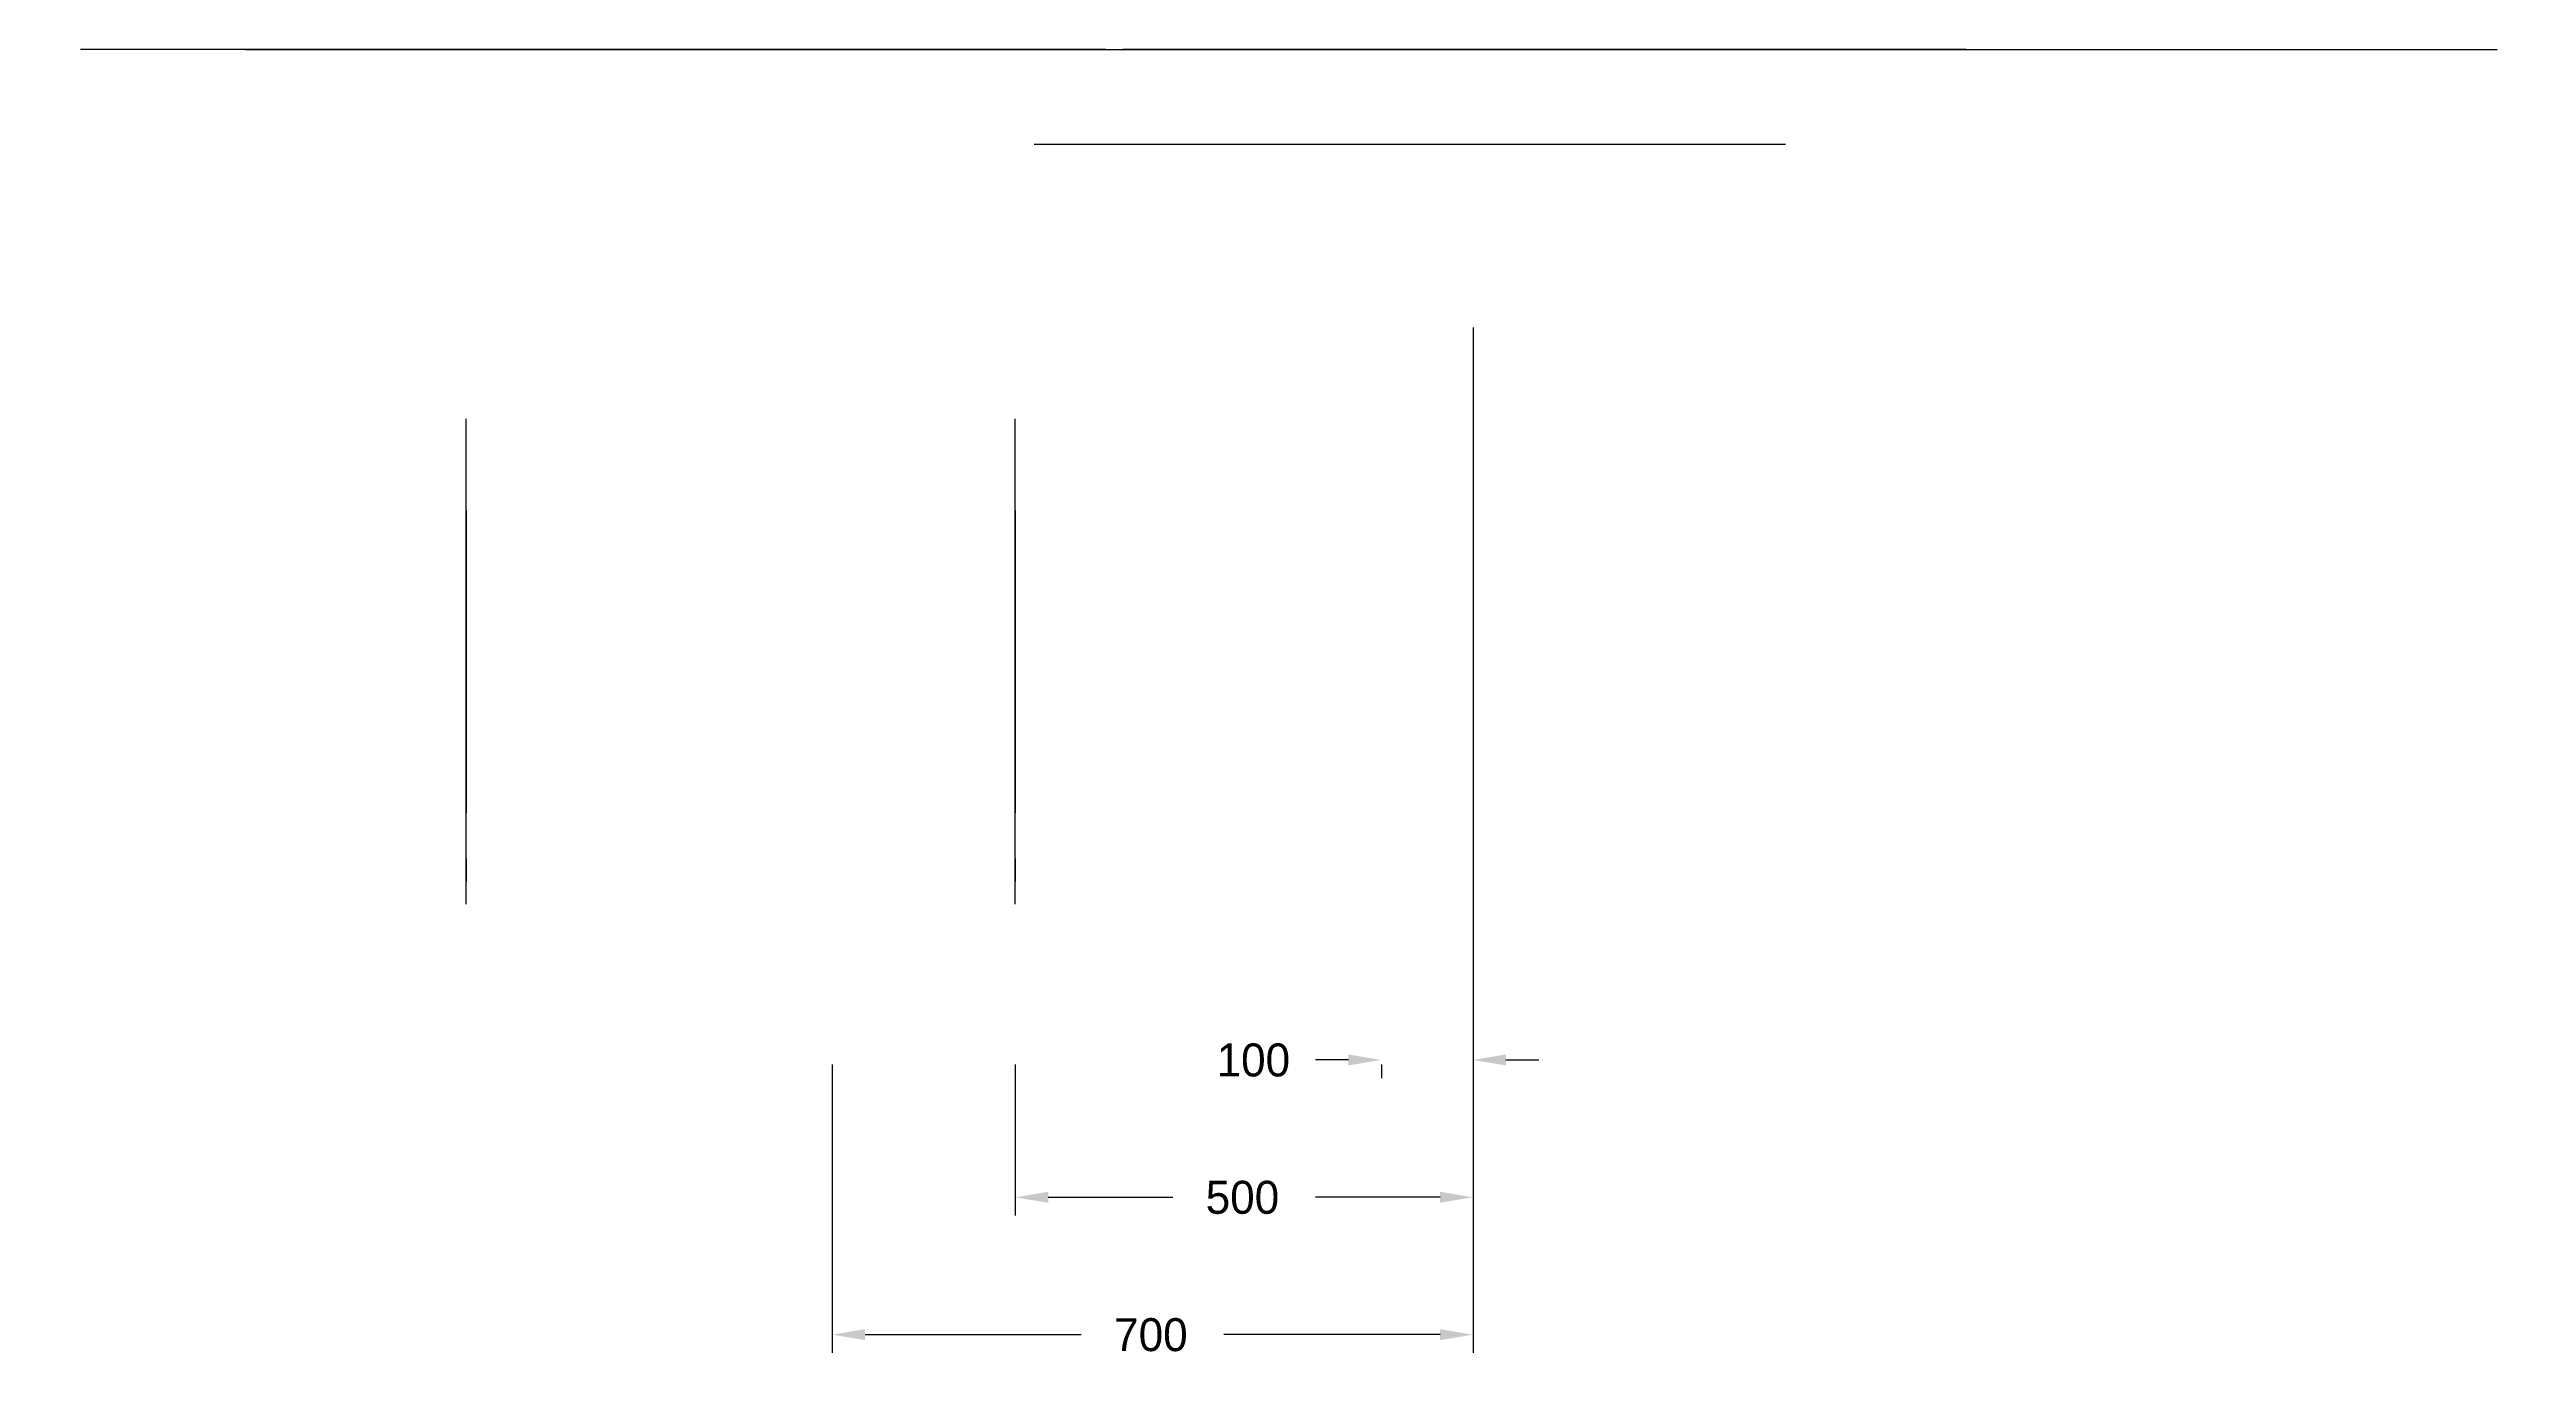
# Model space of a CAD drawing. Extents: x -774 to 1932, y -7208 to 2129.
# Drawn here: x -774 to 1932, y -1329 to 103 of the extents above; entities that cross this region are included whole.
import ezdxf

# ---------------------------------------------------------------- set-up
doc = ezdxf.new("R2010")
doc.units = 0
doc.header["$LTSCALE"] = 100
doc.header["$MEASUREMENT"] = 0
doc.linetypes.add('DOT', pattern=[0.25, 0, -0.25])
doc.layers.get('0').update_dxf_attribs({"linetype": 'CONTINUOUS'})
doc.layers.get('DEFPOINTS').update_dxf_attribs({"linetype": 'CONTINUOUS'})
for name, color, linetype in [('DIM_TOP', 2, 'CONTINUOUS'), ('DOTED', 2, 'DOT'), ('ELEM_CZOLOW', 7, 'CONTINUOUS'), ('FOTELE', 7, 'CONTINUOUS'), ('OPIS', 7, 'CONTINUOUS'), ('SAMOLOT_DIM', 2, 'CONTINUOUS')]:
    doc.layers.add(name, color=color, linetype=linetype)
doc.dimstyles.get("Standard").update_dxf_attribs({"dimtxt": 0.18, "dimasz": 0.18, "dimexe": 0.18, "dimexo": 0.0625, "dimgap": 0.09, "dimtad": 0, "dimtih": 1, "dimtoh": 1, "dimdec": 4, "dimzin": 0, "dimtxsty": 'STANDARD', "dimcen": 0.09, "dimazin": 3, "dimtfac": 1, "dimtdec": 4, "dimtofl": 0, "dimtmove": 0, "dimatfit": 3, "dimtolj": 1, "dimtzin": 0})

msp = doc.modelspace()

# ---------------------------------------------------------------- texts
at = {"layer": 'OPIS', "extrusion": (-1.84043e-16, -1, -9.57296e-16)}
for s, p in [('30', (986.624, -451.76827)), ('12', (989.164, 165.45173)), ('15', (989.164, -185.06827)), ('16', (989.164, -215.54827)), ('17', (989.164, -240.94827)), ('18', (989.164, -266.34827)), ('31', (991.704, -482.24827)), ('32', (991.704, -507.64827)), ('33', (991.704, -596.54827)), ('34', (991.704, -621.94827)), ('35', (991.704, -647.34827)), ('36', (991.704, -672.74827)), ('37', (991.704, -698.14827)), ('20', (991.704, -317.14827)), ('21', (991.704, -342.54827)), ('22', (991.704, -367.94827)), ('23', (991.704, -395.88827)), ('24', (991.704, -418.74827)), ('13', (991.704, 140.05173)), ('14', (991.704, 117.19173)), ('19', (991.704, -291.74827)), ('4', (994.244, 401.67173)), ('3', (994.244, 424.53173)), ('5', (994.244, 376.27173)), ('8', (994.244, 279.75173)), ('9', (994.244, 254.35173)), ('2', (994.244, 449.93173)), ('6', (994.244, 348.33173)), ('7', (994.244, 328.01173)), ('1', (994.244, 475.33173)), ('10', (994.244, 216.25173)), ('11', (994.244, 190.85173)), ('29', (1088.224, -428.90827)), ('25', (1100.924, -139.34827)), ('27', (1100.924, -73.30827)), ('26', (1103.464, -113.94827))]:
    msp.add_text(s, height=11.43, dxfattribs=at).set_placement(p)
msp.add_text('28', height=11.43, rotation=360, dxfattribs=at).set_placement((1100.924, -47.90827))

# ---------------------------------------------------------------- blocks, each defined once
blk = doc.blocks.new('*D48')
at = {"color": 0, "linetype": 'BYBLOCK'}
for p, q in [((-533.2, 1086.8), (-533.2, 1206.8)), ((533.2, 1086.8), (533.2, 1206.8)), ((-497.2, 1186.8), (-93, 1186.8)), ((497.2, 1186.8), (93, 1186.8))]:
    blk.add_line(p, q, dxfattribs=at)
for points in [[(-497.2, 1180.8), (-497.2, 1192.8), (-533.2, 1186.8)], [(497.2, 1180.8), (497.2, 1192.8), (533.2, 1186.8)]]:
    blk.add_solid(points, dxfattribs=at)
at = {"layer": 'DEFPOINTS', "color": 0, "linetype": 'BYBLOCK'}
for p in [(533.2, 1186.8), (-533.2, 986.8), (533.2, 986.8)]:
    blk.add_point(p, dxfattribs=at)
at = {"color": 0, "linetype": 'BYBLOCK'}
blk.add_text('1066', height=36, dxfattribs=at).set_placement((-57, 1168.8))
blk = doc.blocks.new('*D46')
at = {"color": 0, "linetype": 'BYBLOCK'}
for p, q in [((885, 639.6), (1120, 639.6)), ((1100, 603.6), (1100, 52.2)), ((1100, -607.2), (1100, -55.8)), ((885, -643.2), (1120, -643.2))]:
    blk.add_line(p, q, dxfattribs=at)
for points in [[(1106, 603.6), (1094, 603.6), (1100, 639.6)], [(1106, -607.2), (1094, -607.2), (1100, -643.2)]]:
    blk.add_solid(points, dxfattribs=at)
at = {"layer": 'DEFPOINTS', "color": 0, "linetype": 'BYBLOCK'}
for p in [(785, 639.6), (1100, 639.6), (785, -643.2)]:
    blk.add_point(p, dxfattribs=at)
at = {"color": 0, "linetype": 'BYBLOCK'}
blk.add_text('1283', height=36, dxfattribs=at).set_placement((1040, -19.8))
blk = doc.blocks.new('*D45')
at = {"color": 0, "linetype": 'BYBLOCK'}
for p, q in [((797.8, 786.8), (1320, 786.8)), ((1300, 750.8), (1300, 125.8)), ((1300, -607.2), (1300, 17.8)), ((885, -643.2), (1320, -643.2))]:
    blk.add_line(p, q, dxfattribs=at)
for points in [[(1306, 750.8), (1294, 750.8), (1300, 786.8)], [(1306, -607.2), (1294, -607.2), (1300, -643.2)]]:
    blk.add_solid(points, dxfattribs=at)
at = {"layer": 'DEFPOINTS', "color": 0, "linetype": 'BYBLOCK'}
for p in [(697.8, 786.8), (1300, 786.8), (785, -643.2)]:
    blk.add_point(p, dxfattribs=at)
at = {"color": 0, "linetype": 'BYBLOCK'}
blk.add_text('1430', height=36, dxfattribs=at).set_placement((1243, 53.8))
blk = doc.blocks.new('*D44')
at = {"color": 0, "linetype": 'BYBLOCK'}
for p, q in [((633.2, 986.8), (1520, 986.8)), ((1500, 950.8), (1500, 225.8)), ((1500, -607.2), (1500, 117.8)), ((885, -643.2), (1520, -643.2))]:
    blk.add_line(p, q, dxfattribs=at)
for points in [[(1506, 950.8), (1494, 950.8), (1500, 986.8)], [(1506, -607.2), (1494, -607.2), (1500, -643.2)]]:
    blk.add_solid(points, dxfattribs=at)
at = {"layer": 'DEFPOINTS', "color": 0, "linetype": 'BYBLOCK'}
for p in [(533.2, 986.8), (1500, 986.8), (785, -643.2)]:
    blk.add_point(p, dxfattribs=at)
at = {"color": 0, "linetype": 'BYBLOCK'}
blk.add_text('1630', height=36, dxfattribs=at).set_placement((1443, 153.8))
blk = doc.blocks.new('*D47')
at = {"color": 0, "linetype": 'BYBLOCK'}
for p, q in [((-344.9, 556.8), (-1120, 556.8)), ((-1100, 520.8), (-1100, 10.8)), ((-1100, -607.2), (-1100, -97.2)), ((-885, -643.2), (-1120, -643.2))]:
    blk.add_line(p, q, dxfattribs=at)
for points in [[(-1094, 520.8), (-1106, 520.8), (-1100, 556.8)], [(-1094, -607.2), (-1106, -607.2), (-1100, -643.2)]]:
    blk.add_solid(points, dxfattribs=at)
at = {"layer": 'DEFPOINTS', "color": 0, "linetype": 'BYBLOCK'}
for p in [(-1100, 556.8), (-244.9, 556.8), (-785, -643.2)]:
    blk.add_point(p, dxfattribs=at)
at = {"color": 0, "linetype": 'BYBLOCK'}
blk.add_text('1200', height=36, dxfattribs=at).set_placement((-1154, -61.2))
blk = doc.blocks.new('*D49')
at = {"color": 0, "linetype": 'BYBLOCK'}
for p, q in [((-500, 968.8), (-500, 1004.8)), ((-518, 986.8), (-482, 986.8)), ((-500, 986.8), (-374.2, 896.6)), ((-122.9, 716.4), (-219.4, 785.6))]:
    blk.add_line(p, q, dxfattribs=at)
blk.add_solid([(-119.4, 721.3), (-126.4, 711.6), (-93.7, 695.5)], dxfattribs=at)
at = {"layer": 'DEFPOINTS', "color": 0, "linetype": 'BYBLOCK'}
for p in [(-500, 986.8), (-93.7, 695.5)]:
    blk.add_point(p, dxfattribs=at)
at = {"color": 0, "linetype": 'BYBLOCK'}
blk.add_text('R500', height=36, dxfattribs=at).set_placement((-356.8, 823.1))
blk = doc.blocks.new('*D50')
at = {"color": 0, "linetype": 'BYBLOCK'}
for p, q in [((785, -743.2), (785, -820)), ((940, -743.2), (940, -820)), ((749, -800), (713, -800)), ((976, -800), (1012, -800))]:
    blk.add_line(p, q, dxfattribs=at)
for points in [[(749, -806), (749, -794), (785, -800)], [(976, -806), (976, -794), (940, -800)]]:
    blk.add_solid(points, dxfattribs=at)
at = {"layer": 'DEFPOINTS', "color": 0, "linetype": 'BYBLOCK'}
for p in [(785, -643.2), (940, -643.2), (940, -800)]:
    blk.add_point(p, dxfattribs=at)
at = {"color": 0, "linetype": 'BYBLOCK'}
blk.add_text('155', height=36, dxfattribs=at).set_placement((1048, -818))
blk = doc.blocks.new('*D51')
at = {"color": 0, "linetype": 'BYBLOCK'}
for p, q in [((0, 886.8), (0, -1020)), ((785, -743.2), (785, -1020)), ((36, -1000), (308.5, -1000)), ((749, -1000), (476.5, -1000))]:
    blk.add_line(p, q, dxfattribs=at)
for points in [[(36, -1006), (36, -994), (0, -1000)], [(749, -1006), (749, -994), (785, -1000)]]:
    blk.add_solid(points, dxfattribs=at)
at = {"layer": 'DEFPOINTS', "color": 0, "linetype": 'BYBLOCK'}
for p in [(0, 986.8), (785, -643.2), (0, -1000)]:
    blk.add_point(p, dxfattribs=at)
at = {"color": 0, "linetype": 'BYBLOCK'}
blk.add_text('785', height=36, dxfattribs=at).set_placement((344.5, -1018))
blk = doc.blocks.new('*D52')
at = {"color": 0, "linetype": 'BYBLOCK'}
for p, q in [((-244.9, -743.2), (-244.9, -1220)), ((785, -743.2), (785, -1220)), ((-208.9, -1200), (180.1, -1200)), ((749, -1200), (360.1, -1200))]:
    blk.add_line(p, q, dxfattribs=at)
for points in [[(-208.9, -1206), (-208.9, -1194), (-244.9, -1200)], [(749, -1206), (749, -1194), (785, -1200)]]:
    blk.add_solid(points, dxfattribs=at)
at = {"layer": 'DEFPOINTS', "color": 0, "linetype": 'BYBLOCK'}
for p in [(-244.9, -643.2), (785, -643.2), (-244.9, -1200)]:
    blk.add_point(p, dxfattribs=at)
at = {"color": 0, "linetype": 'BYBLOCK'}
blk.add_text('1030', height=36, dxfattribs=at).set_placement((216.1, -1218))
blk = doc.blocks.new('*D53')
at = {"color": 0, "linetype": 'BYBLOCK'}
for p, q in [((-785, -743.2), (-785, -1420)), ((785, -743.2), (785, -1420)), ((-749, -1400), (-93, -1400)), ((749, -1400), (93, -1400))]:
    blk.add_line(p, q, dxfattribs=at)
for points in [[(-749, -1406), (-749, -1394), (-785, -1400)], [(749, -1406), (749, -1394), (785, -1400)]]:
    blk.add_solid(points, dxfattribs=at)
at = {"layer": 'DEFPOINTS', "color": 0, "linetype": 'BYBLOCK'}
for p in [(-785, -643.2), (785, -643.2), (-785, -1400)]:
    blk.add_point(p, dxfattribs=at)
at = {"color": 0, "linetype": 'BYBLOCK'}
blk.add_text('1570', height=36, dxfattribs=at).set_placement((-57, -1418))
blk = doc.blocks.new('*D54')
at = {"color": 0, "linetype": 'BYBLOCK'}
for p, q in [((-940, -101.8), (-940, -1620)), ((785, -743.2), (785, -1620)), ((-904, -1600), (-173.5, -1600)), ((749, -1600), (18.5, -1600))]:
    blk.add_line(p, q, dxfattribs=at)
for points in [[(-904, -1606), (-904, -1594), (-940, -1600)], [(749, -1606), (749, -1594), (785, -1600)]]:
    blk.add_solid(points, dxfattribs=at)
at = {"layer": 'DEFPOINTS', "color": 0, "linetype": 'BYBLOCK'}
for p in [(-940, -1.8), (785, -643.2), (-940, -1600)]:
    blk.add_point(p, dxfattribs=at)
at = {"color": 0, "linetype": 'BYBLOCK'}
blk.add_text('1725', height=36, dxfattribs=at).set_placement((-137.5, -1618))
blk = doc.blocks.new('FOTEL')
at = {"extrusion": (-1, 6.13658e-17, 3.21683e-16)}
for p, q in [((-500, 0), (-500, 0, 300)), ((-500, -530), (-500, 0)), ((100, -530), (100, 0)), ((100, 0), (100, 0, 300)), ((-500, -100, 400), (-500, -330, 400)), ((100, -100, 400), (100, -330, 400)), ((-500, -430, 500), (-500, -430, 750)), ((100, -430, 500), (100, -430, 750)), ((-500, -480, 800), (-500, -505, 800)), ((100, -480, 800), (100, -505, 800)), ((-500, -530, 775), (-500, -530)), ((100, -530, 775), (100, -530))]:
    blk.add_line(p, q, dxfattribs=at)
at = {"extrusion": (-1, 0, 0)}
for centre, radius, start, end in [((100, 300, 500), 100, 90, 180), ((100, 300, -100), 100, 90, 180), ((330, 500, 500), 100, 270, 0), ((330, 500, -100), 100, 270, 0), ((480, 750, 500), 50, 90, 180), ((480, 750, -100), 50, 90, 180), ((505, 775, 500), 25, 0, 90), ((505, 775, -100), 25, 0, 90)]:
    blk.add_arc(centre, radius, start, end, dxfattribs=at)
blk = doc.blocks.new('*D63')
at = {"color": 0, "linetype": 'BYBLOCK'}
for p, q in [((781.138, -200), (781.138, -1020)), ((645, -1000), (609, -1000)), ((817.138, -1000), (853.138, -1000)), ((681, -1005), (681, -1020))]:
    blk.add_line(p, q, dxfattribs=at)
for points in [[(645, -1006), (645, -994), (681, -1000)], [(817.138, -1006), (817.138, -994), (781.138, -1000)]]:
    blk.add_solid(points, dxfattribs=at)
at = {"layer": 'DEFPOINTS', "color": 0, "linetype": 'BYBLOCK'}
for p in [(781.138, 0), (681, -805), (681, -1000)]:
    blk.add_point(p, dxfattribs=at)
at = {"color": 0, "linetype": 'BYBLOCK'}
blk.add_text('100', height=36, dxfattribs=at).set_placement((501, -1018))
blk = doc.blocks.new('*D64')
at = {"color": 0, "linetype": 'BYBLOCK'}
for p, q in [((781.138, -200), (781.138, -1170)), ((281, -1005), (281, -1170)), ((317, -1150), (453.069, -1150)), ((745.138, -1150), (609.069, -1150))]:
    blk.add_line(p, q, dxfattribs=at)
for points in [[(317, -1156), (317, -1144), (281, -1150)], [(745.138, -1156), (745.138, -1144), (781.138, -1150)]]:
    blk.add_solid(points, dxfattribs=at)
at = {"layer": 'DEFPOINTS', "color": 0, "linetype": 'BYBLOCK'}
for p in [(781.138, 0), (281, -805), (281, -1150)]:
    blk.add_point(p, dxfattribs=at)
at = {"color": 0, "linetype": 'BYBLOCK'}
blk.add_text('500', height=36, dxfattribs=at).set_placement((489.069, -1168))
blk = doc.blocks.new('*D65')
at = {"color": 0, "linetype": 'BYBLOCK'}
for p, q in [((781.138, -200), (781.138, -1320)), ((81, -1005), (81, -1320)), ((117, -1300), (353.069, -1300)), ((745.138, -1300), (509.069, -1300))]:
    blk.add_line(p, q, dxfattribs=at)
for points in [[(117, -1306), (117, -1294), (81, -1300)], [(745.138, -1306), (745.138, -1294), (781.138, -1300)]]:
    blk.add_solid(points, dxfattribs=at)
at = {"layer": 'DEFPOINTS', "color": 0, "linetype": 'BYBLOCK'}
for p in [(781.138, 0), (81, -805), (81, -1300)]:
    blk.add_point(p, dxfattribs=at)
at = {"color": 0, "linetype": 'BYBLOCK'}
blk.add_text('700', height=36, dxfattribs=at).set_placement((389.069, -1318))
blk = doc.blocks.new('SAMOLOT')
for p, q in [((-533.23256, 986.80246), (-552.31077, 823.39463)), ((0, 986.80246), (-533.23256, 986.80246)), ((0, 986.80246), (533.23256, 986.80246)), ((533.23256, 986.80246), (552.31077, 823.39463)), ((-569.71285, 804.66946), (-697.75981, 786.80246)), ((569.71285, 804.66946), (697.75981, 786.80246)), ((-785, -443.19754), (-868.83877, -443.19754)), ((-785, -643.19754), (-785, -443.19754)), ((785, -643.19754), (785, -443.19754)), ((785, -443.19754), (868.83877, -443.19754)), ((0, -643.19754), (-785, -643.19754)), ((0, -643.19754), (785, -643.19754))]:
    blk.add_line(p, q)
for centre, radius, start, end in [((464.66176, -1.77467), 1404.66288, 135.26873354, 207.17039484), ((-464.66176, -1.77467), 1404.66288, 332.82960516, 44.73126646), ((-572.27998, 824.50403), 20, 277.37462506, 356.82016988), ((572.27998, 824.50403), 20, 183.17983012, 262.62537494)]:
    blk.add_arc(centre, radius, start, end)
at = {"layer": 'DOTED'}
for p, q in [((785, -643.19754), (785, 639.6482)), ((-244.85298, -643.19754), (-244.85298, 556.80246))]:
    blk.add_line(p, q, dxfattribs=at)
blk.add_arc((-500, 986.80246), 500, 300.68341711, 360, dxfattribs=at)
at = {"layer": 'SAMOLOT_DIM'}
dim = blk.add_linear_dim(base=(533.23256, 1186.80246), p1=(-533.23256, 986.80246), p2=(533.23256, 986.80246), dimstyle='Standard', dxfattribs=at)
dim.commit()
dim.dimension.update_dxf_attribs({"geometry": '*D48', "text_midpoint": (0, 1186.80246), "dimtype": 128})
dim = blk.add_radius_dim(center=(-500, 986.80246), mpoint=(-93.65676, 695.45186), dimstyle='Standard', dxfattribs=at)
dim.commit()
dim.dimension.update_dxf_attribs({"geometry": '*D49', "text_midpoint": (-296.82838, 841.12716)})
for base, p2, picture, middle in [((0, -1000), (0, 986.80246), '*D51', (392.5, -1000)), ((-940.00112, -1600), (-940.00112, -1.77467), '*D54', (-77.50056, -1600)), ((-785, -1400), (-785, -643.19754), '*D53', (0, -1400)), ((-244.85298, -1200), (-244.85298, -643.19754), '*D52', (270.07351, -1200)), ((940.00112, -800), (940.00112, -643.19754), '*D50', (1090.00112, -800))]:
    dim = blk.add_linear_dim(base=base, p1=(785, -643.19754), p2=p2, dimstyle='Standard', dxfattribs=at)
    dim.commit()
    dim.dimension.update_dxf_attribs({"geometry": picture, "text_midpoint": middle})
for base, p2, picture, middle in [((1500, 986.80246), (533.23256, 986.80246), '*D44', (1500, 171.80246)), ((1300, 786.80246), (697.75981, 786.80246), '*D45', (1300, 71.80246)), ((1100, 639.6482), (785, 639.6482), '*D46', (1100, -1.77467))]:
    dim = blk.add_linear_dim(base=base, p1=(785, -643.19754), p2=p2, angle=90, dimstyle='Standard', dxfattribs=at)
    dim.commit()
    dim.dimension.update_dxf_attribs({"geometry": picture, "text_midpoint": middle, "dimtype": 128})
dim = blk.add_linear_dim(base=(-1100, 556.80246), p1=(-785, -643.19754), p2=(-244.85298, 556.80246), angle=90, dimstyle='Standard', dxfattribs=at)
dim.commit()
dim.dimension.update_dxf_attribs({"geometry": '*D47', "text_midpoint": (-1100, -43.19754)})

# ---------------------------------------------------------------- dimensions: what is measured, and where the dimension line sits
at = {"layer": 'DIM_TOP'}
for base, p2, picture, middle in [((81, -1300), (81, -805), '*D65', (431.069, -1300)), ((281, -1150), (281, -805), '*D64', (531.069, -1150)), ((681, -1000), (681, -805), '*D63', (537, -1000))]:
    dim = msp.add_linear_dim(base=base, p1=(781.138, 0), p2=p2, dimstyle='Standard', dxfattribs=at)
    dim.commit()
    dim.dimension.update_dxf_attribs({"geometry": picture, "text_midpoint": middle})

# ---------------------------------------------------------------- linework, layer by layer
at = {"layer": 'OPIS', "extrusion": (-1.84043e-16, -1, -9.57296e-16)}
for p, q in [((312.56025, 0, -563.86791), (334.098, 0, -703.86327)), ((334.098, 0, -703.86327), (989.418, 0, -703.86327)), ((301.65017, 0, 289.08535), (323.938, 0, 469.61673)), ((321.66296, 0, 309.44138), (336.638, 0, 444.21673)), ((323.938, 0, 469.61673), (991.958, 0, 469.61673)), ((326.07958, 0, -200.20191), (463.638, 0, -53.62327)), ((334.82923, 0, -508.07174), (356.958, 0, -678.46327)), ((336.638, 0, 444.21673), (991.958, 0, 444.21673)), ((351.54809, 0, -200.26644), (466.178, 0, -79.02327)), ((356.958, 0, -678.46327), (989.418, 0, -678.46327)), ((386.90567, 0, -202.61714), (463.638, 0, -119.66327)), ((414.55364, 0, -199.8112), (463.638, 0, -145.06327)), ((434.04988, 0, -566.47035), (445.858, 0, -653.06327)), ((445.858, 0, -653.06327), (989.418, 0, -653.06327)), ((458.558, 0, -465.10327), (483.958, 0, -457.48327)), ((463.638, 0, -145.06327), (1098.638, 0, -145.06327)), ((463.638, 0, -119.66327), (463.638, 0, -119.66327)), ((463.638, 0, -119.66327), (1098.638, 0, -119.66327)), ((463.638, 0, -53.62327), (1098.638, 0, -53.62327)), ((466.178, 0, -79.02327), (466.178, 0, -79.02327)), ((466.178, 0, -79.02327), (1098.638, 0, -79.02327)), ((477.88354, 0, -376.9124), (516.978, 0, -434.62327)), ((483.958, 0, -457.48327), (984.338, 0, -457.48327)), ((485.75094, 0, 203.36497), (534.758, 0, 111.47673)), ((516.978, 0, -434.62327), (1085.938, 0, -434.62327)), ((534.758, 0, 111.47673), (989.418, 0, 111.47673)), ((556.89797, 0, -261.4406), (603.338, 0, -348.26327)), ((567.4705, 0, -566.60496), (572.858, 0, -627.66327)), ((567.778, 0, -195.86327), (588.098, 0, -190.78327)), ((569.51138, 0, -355.78519), (600.798, 0, -373.66327)), ((571.88071, 0, -393.34118), (600.798, 0, -401.60327)), ((572.858, 0, -424.46327), (989.418, 0, -424.46327)), ((572.858, 0, -627.66327), (989.418, 0, -627.66327)), ((579.94084, 0, -261.34181), (613.498, 0, -322.86327)), ((588.098, 0, -190.78327), (986.878, 0, -190.78327)), ((600.798, 0, -373.66327), (600.798, 0, -373.66327)), ((600.798, 0, -373.66327), (989.418, 0, -373.66327)), ((600.798, 0, -401.60327), (600.798, 0, -401.60327)), ((600.798, 0, -401.60327), (989.418, 0, -401.60327)), ((603.338, 0, -348.26327), (989.418, 0, -348.26327)), ((610.29434, 0, 306.98734), (618.578, 0, 418.81673)), ((610.958, 0, -239.04327), (633.818, 0, -269.52327)), ((613.498, 0, -322.86327), (989.418, 0, -322.86327)), ((618.578, 0, 418.81673), (991.958, 0, 418.81673)), ((625.07244, 0, 211.67889), (692.238, 0, 134.33673)), ((630.98691, 0, 306.95698), (638.898, 0, 395.95673)), ((631.76429, 0, -563.98234), (636.358, 0, -602.26327)), ((633.818, 0, -269.52327), (806.538, 0, -269.52327)), ((636.358, 0, -602.26327), (989.418, 0, -602.26327)), ((638.898, 0, 395.95673), (991.958, 0, 395.95673)), ((645.69364, 0, 214.48467), (694.778, 0, 159.73673)), ((650.50706, 0, 307.01537), (654.138, 0, 370.55673)), ((654.138, 0, 370.55673), (991.958, 0, 370.55673)), ((658.67316, 0, -244.27593), (730.338, 0, -259.36327)), ((665.99459, 0, 214.46761), (692.238, 0, 185.13673)), ((669.378, 0, 307.05673), (669.378, 0, 342.61673)), ((669.378, 0, 342.61673), (991.958, 0, 342.61673)), ((669.378, 0, 235.93673), (694.778, 0, 210.53673)), ((674.458, 0, -206.02327), (806.538, 0, -206.02327)), ((687.158, 0, 301.97673), (689.698, 0, 322.29673)), ((689.698, 0, 322.29673), (991.958, 0, 322.29673)), ((692.238, 0, 238.47673), (737.958, 0, 248.63673)), ((692.238, 0, 185.13673), (991.958, 0, 185.13673)), ((692.238, 0, 134.33673), (989.418, 0, 134.33673)), ((694.778, 0, 210.53673), (991.958, 0, 210.53673)), ((694.778, 0, 159.73673), (986.878, 0, 159.73673)), ((698.94341, 0, -501.52867), (748.118, 0, -487.96327)), ((699.858, 0, -520.98327), (748.118, 0, -513.36327)), ((702.398, 0, -233.96327), (806.538, 0, -233.96327)), ((722.718, 0, 274.03673), (991.958, 0, 274.03673)), ((730.338, 0, -259.36327), (806.538, 0, -259.36327)), ((737.958, 0, 248.63673), (737.958, 0, 248.63673)), ((737.958, 0, 248.63673), (991.958, 0, 248.63673)), ((748.118, 0, -487.96327), (989.418, 0, -487.96327)), ((748.118, 0, -513.36327), (989.418, 0, -513.36327)), ((806.538, 0, -206.02327), (819.238, 0, -221.26327)), ((806.538, 0, -233.96327), (819.238, 0, -246.66327)), ((806.538, 0, -259.36327), (819.238, 0, -272.06327)), ((806.538, 0, -269.52327), (816.698, 0, -297.46327)), ((816.698, 0, -297.46327), (989.418, 0, -297.46327)), ((819.238, 0, -221.26327), (986.878, 0, -221.26327)), ((819.238, 0, -246.66327), (986.878, 0, -246.66327)), ((819.238, 0, -272.06327), (986.878, 0, -272.06327)), ((984.338, 0, -457.48327), (1003.769, 0, -457.48327)), ((986.878, 0, 159.73673), (1004.404, 0, 159.73673)), ((986.878, 0, -190.78327), (1004.404, 0, -190.78327)), ((986.878, 0, -221.26327), (986.878, 0, -221.26327)), ((986.878, 0, -221.26327), (1004.404, 0, -221.26327)), ((986.878, 0, -246.66327), (1004.404, 0, -246.66327)), ((986.878, 0, -272.06327), (1004.404, 0, -272.06327)), ((989.418, 0, 134.33673), (1006.944, 0, 134.33673)), ((989.418, 0, 111.47673), (1006.944, 0, 111.47673)), ((989.418, 0, -297.46327), (1006.944, 0, -297.46327)), ((989.418, 0, -322.86327), (1008.849, 0, -322.86327)), ((989.418, 0, -348.26327), (1006.944, 0, -348.26327)), ((989.418, 0, -373.66327), (989.418, 0, -373.66327)), ((989.418, 0, -373.66327), (1010.754, 0, -373.66327)), ((989.418, 0, -401.60327), (1010.754, 0, -401.60327)), ((989.418, 0, -424.46327), (1010.754, 0, -424.46327)), ((989.418, 0, -487.96327), (1006.944, 0, -487.96327)), ((989.418, 0, -513.36327), (1010.754, 0, -513.36327)), ((989.418, 0, -602.26327), (1010.754, 0, -602.26327)), ((989.418, 0, -627.66327), (1010.754, 0, -627.66327)), ((989.418, 0, -653.06327), (1010.754, 0, -653.06327)), ((989.418, 0, -678.46327), (1010.754, 0, -678.46327)), ((989.418, 0, -703.86327), (1010.754, 0, -703.86327)), ((991.958, 0, 469.61673), (998.054, 0, 469.61673)), ((991.958, 0, 444.21673), (1001.864, 0, 444.21673)), ((991.958, 0, 418.81673), (1001.864, 0, 418.81673)), ((991.958, 0, 395.95673), (1001.864, 0, 395.95673)), ((991.958, 0, 370.55673), (1001.864, 0, 370.55673)), ((991.958, 0, 342.61673), (1001.864, 0, 342.61673)), ((991.958, 0, 322.29673), (1001.864, 0, 322.29673)), ((991.958, 0, 274.03673), (1001.864, 0, 274.03673)), ((991.958, 0, 248.63673), (991.958, 0, 248.63673)), ((991.958, 0, 248.63673), (1001.864, 0, 248.63673)), ((991.958, 0, 210.53673), (1007.579, 0, 210.53673)), ((991.958, 0, 185.13673), (1005.674, 0, 185.13673)), ((1085.938, 0, -434.62327), (1107.274, 0, -434.62327)), ((1098.638, 0, -145.06327), (1119.974, 0, -145.06327)), ((1098.638, 0, -119.66327), (1101.178, 0, -119.66327)), ((1098.638, 0, -79.02327), (1098.638, 0, -79.02327)), ((1098.638, 0, -79.02327), (1119.974, 0, -79.02327)), ((1098.638, 0, -53.62327), (1119.974, 0, -53.62327)), ((1101.178, 0, -119.66327), (1122.514, 0, -119.66327))]:
    msp.add_line(p, q, dxfattribs=at)
for points in [[(305.85161, 288.56666), (297.44874, 289.60405), (298.538, 263.87673)], [(308.37615, -564.51162), (316.74436, -563.2242), (308.698, -538.76327)], [(329.16647, -203.09884), (322.99269, -197.30498), (308.698, -218.72327)], [(325.8704, 308.97389), (317.45552, 309.90888), (318.858, 284.19673)], [(330.63115, -508.61694), (339.02731, -507.52653), (331.558, -482.88327)], [(354.62423, -203.17479), (348.47195, -197.35809), (334.098, -218.72327)], [(390.01335, -205.49175), (383.79798, -199.74253), (369.658, -221.26327)], [(417.70565, -202.63714), (411.40163, -196.98526), (397.598, -218.72327)], [(429.85536, -567.04233), (438.24439, -565.89837), (430.618, -541.30327)], [(474.37869, -379.28666), (481.3884, -374.53814), (463.638, -355.88327)], [(482.01565, 201.37281), (489.48624, 205.35713), (473.798, 225.77673)], [(553.16508, -263.43726), (560.63086, -259.44393), (544.918, -239.04327)], [(567.41105, -359.46076), (571.6117, -352.10963), (547.458, -343.18327)], [(570.71772, -397.41163), (573.04369, -389.27073), (547.458, -386.36327)], [(572.858, -428.6966), (572.858, -420.22993), (547.458, -424.46327)], [(563.25355, -566.97705), (571.68745, -566.23288), (565.238, -541.30327)], [(576.22442, -263.36895), (583.65727, -259.31467), (567.778, -239.04327)], [(614.51611, 306.67461), (606.07257, 307.30006), (608.418, 281.65673)], [(621.87613, 208.90315), (628.26875, 214.45463), (608.418, 230.85673)], [(635.20362, 306.58216), (626.7702, 307.3318), (628.738, 281.65673)], [(627.56111, -564.48672), (635.96747, -563.47796), (628.738, -538.76327)], [(642.54163, 211.65873), (648.84565, 217.31061), (628.738, 233.39673)], [(657.80105, -248.41846), (659.54528, -240.1334), (633.818, -239.04327)], [(654.7335, 306.77386), (646.28063, 307.25688), (649.058, 281.65673)], [(662.83973, 211.64484), (669.14944, 217.29037), (649.058, 233.39673)], [(674.458, -210.2566), (674.458, -201.78993), (649.058, -206.02327)], [(673.61133, 307.05673), (665.14467, 307.05673), (669.378, 281.65673)], [(700.06918, -505.60957), (697.81765, -497.44777), (674.458, -508.28327)], [(702.398, -238.1966), (702.398, -229.72993), (676.998, -233.96327)], [(722.718, 269.8034), (722.718, 278.27007), (697.318, 274.03673)]]:
    msp.add_solid(points, dxfattribs=at)

# ---------------------------------------------------------------- block references
at = {"layer": 'ELEM_CZOLOW', "extrusion": (0, -1, -1.84043e-16)}
msp.add_blockref('SAMOLOT', (379.98285, -157.15158, -103.33071), dxfattribs=at)
at = {"layer": 'FOTELE'}
msp.add_blockref('FOTEL', (181, -300, -818.16327), dxfattribs=at)

msp.set_redraw_order([(e.dxf.handle, doc.entitydb.next_handle()) for e in msp.query("TEXT MTEXT ATTDEF DIMENSION ARC_DIMENSION")])  # texts and dimensions are drawn at this point

doc.saveas('drawing.dxf')
